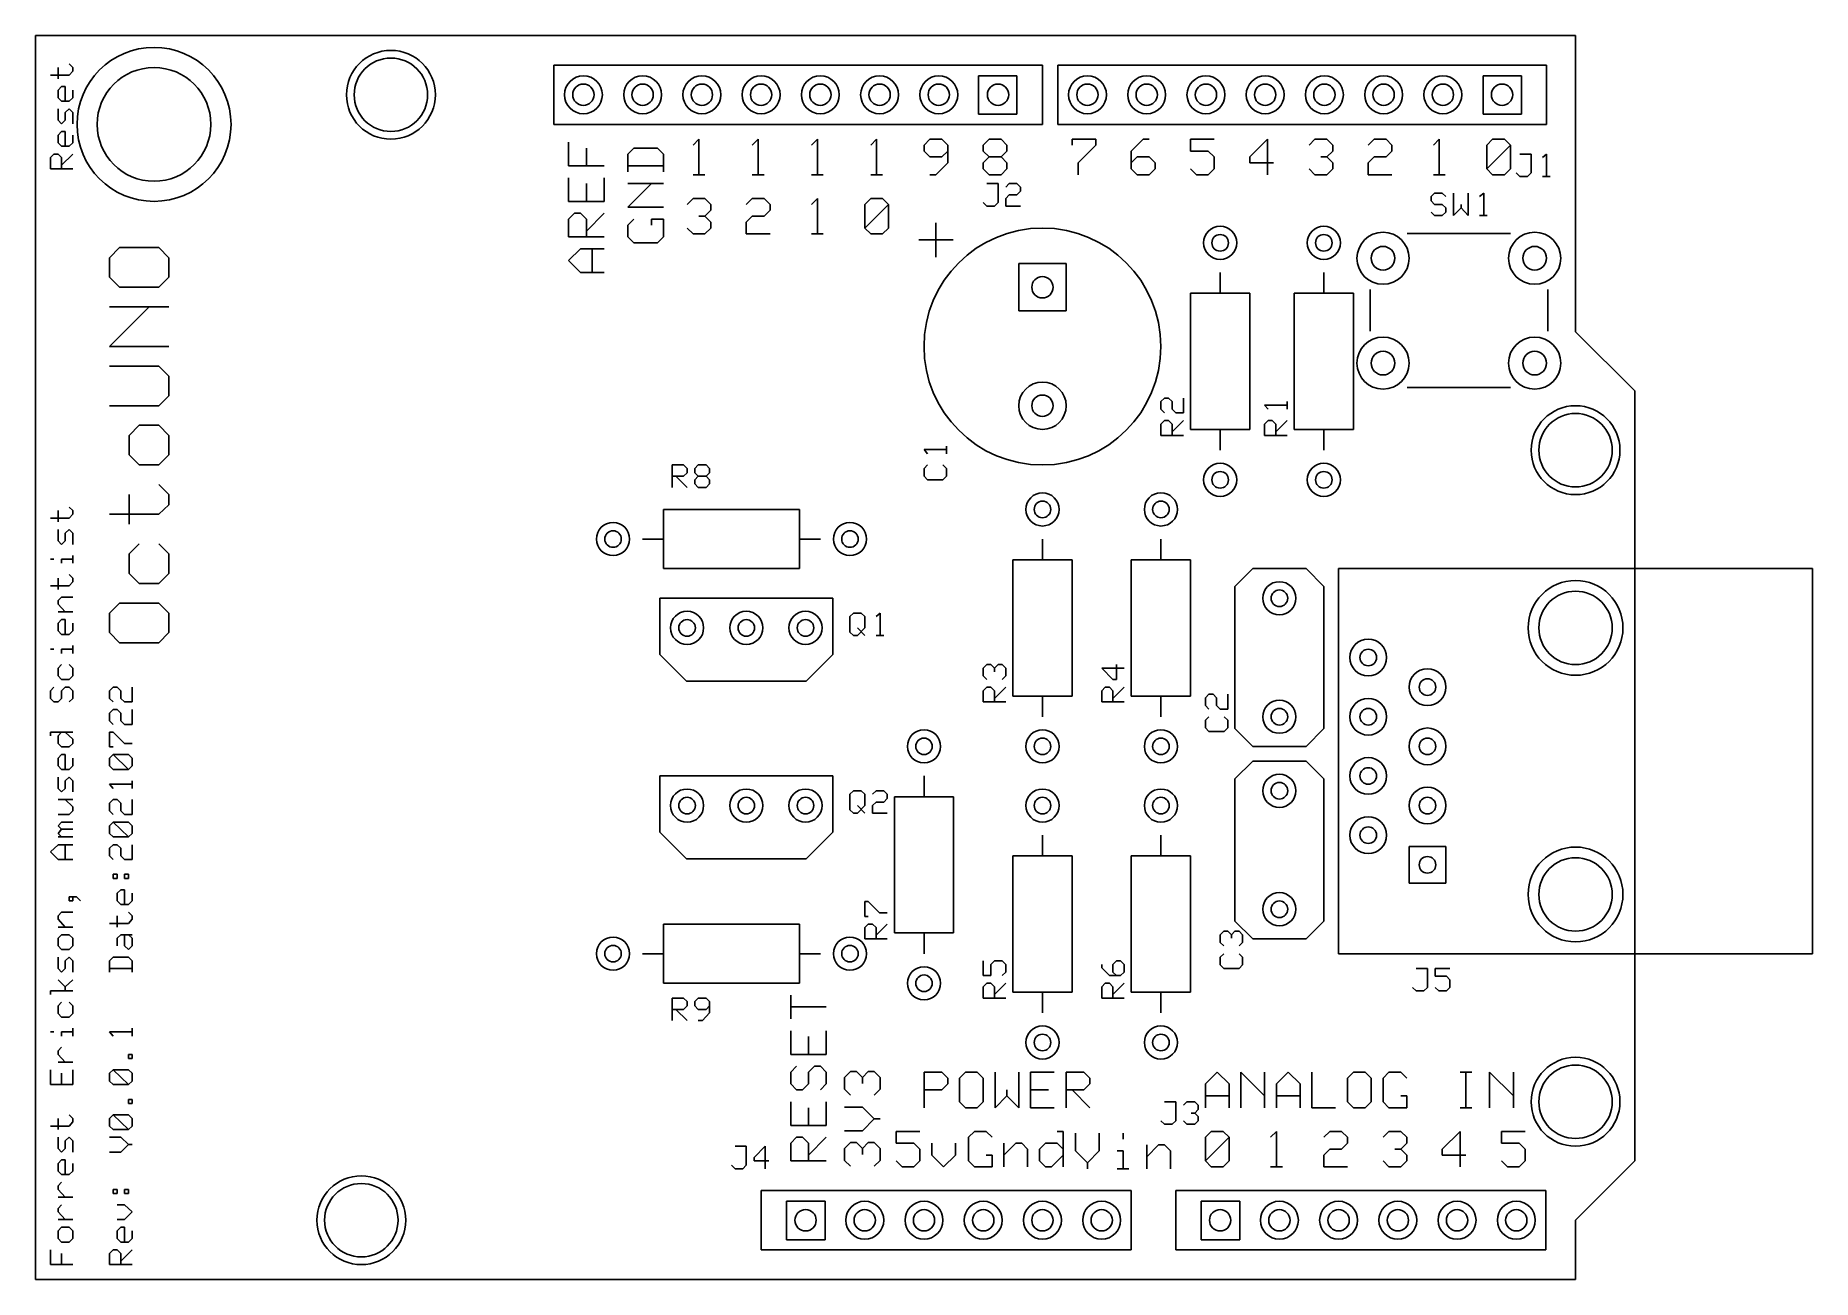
# Model space of a CAD drawing. Extents: x 0 to 3, y 0 to 2.1.
import ezdxf

# ---------------------------------------------------------------- set-up
doc = ezdxf.new("R2010")
doc.units = 0
doc.layers.get('0').update_dxf_attribs({"linetype": 'CONTINUOUS'})

msp = doc.modelspace()

# ---------------------------------------------------------------- linework, layer by layer
at = {"color": 7}
for p, q in [((0, 2.1), (2.6, 2.1)), ((0, 0), (0, 2.1)), ((2.6, 2.1), (2.6, 1.6)), ((0.038, 2.027), (0.038, 2.046)), ((0.063, 2.046), (0.057, 2.052)), ((0.057, 2.033), (0.063, 2.04)), ((0.063, 2.04), (0.063, 2.046)), ((0.875, 1.95), (0.875, 2.05)), ((1.7, 2.05), (0.875, 2.05)), ((1.7, 2.05), (1.7, 1.95)), ((1.726, 1.95), (1.726, 2.05)), ((2.551, 2.05), (1.726, 2.05)), ((2.551, 2.05), (2.551, 1.95)), ((0.025, 2.033), (0.057, 2.033)), ((0.044, 2.014), (0.038, 2.008)), ((0.05, 2.014), (0.044, 2.014)), ((0.05, 1.989), (0.05, 2.014)), ((1.592, 2.032), (1.657, 2.032)), ((1.592, 1.967), (1.592, 2.032)), ((1.657, 2.032), (1.657, 1.967)), ((2.444, 2.032), (2.509, 2.032)), ((2.444, 1.967), (2.444, 2.032)), ((2.509, 2.032), (2.509, 1.967)), ((0.038, 2.008), (0.038, 1.995)), ((0.038, 1.995), (0.044, 1.989)), ((0.044, 1.989), (0.057, 1.989)), ((0.057, 1.989), (0.063, 1.995)), ((0.063, 1.995), (0.063, 2.008)), ((0.038, 1.976), (0.038, 1.957)), ((0.038, 1.957), (0.044, 1.951)), ((0.044, 1.951), (0.05, 1.957)), ((0.05, 1.97), (0.057, 1.976)), ((0.05, 1.957), (0.05, 1.97)), ((0.057, 1.976), (0.063, 1.97)), ((0.063, 1.97), (0.063, 1.951)), ((0.875, 1.95), (1.7, 1.95)), ((1.657, 1.967), (1.592, 1.967)), ((1.726, 1.95), (2.551, 1.95)), ((2.509, 1.967), (2.444, 1.967)), ((0.044, 1.938), (0.038, 1.932)), ((0.038, 1.932), (0.038, 1.919)), ((0.05, 1.938), (0.044, 1.938)), ((0.05, 1.913), (0.05, 1.938)), ((0.063, 1.919), (0.063, 1.932)), ((0.9, 1.92), (0.9, 1.88)), ((1.11, 1.915), (1.12, 1.925)), ((1.12, 1.925), (1.12, 1.865)), ((1.21, 1.915), (1.22, 1.925)), ((1.22, 1.925), (1.22, 1.865)), ((1.31, 1.915), (1.32, 1.925)), ((1.32, 1.925), (1.32, 1.865)), ((1.41, 1.915), (1.42, 1.925)), ((1.42, 1.925), (1.42, 1.865)), ((1.5, 1.915), (1.51, 1.925)), ((1.51, 1.925), (1.53, 1.925)), ((1.53, 1.925), (1.54, 1.915)), ((1.6, 1.915), (1.61, 1.925)), ((1.61, 1.925), (1.63, 1.925)), ((1.63, 1.925), (1.64, 1.915)), ((1.75, 1.915), (1.75, 1.925)), ((1.75, 1.925), (1.79, 1.925)), ((1.79, 1.925), (1.79, 1.915)), ((1.87, 1.925), (1.85, 1.905)), ((1.88, 1.925), (1.87, 1.925)), ((1.99, 1.925), (1.95, 1.925)), ((1.95, 1.925), (1.95, 1.905)), ((2.05, 1.895), (2.08, 1.925)), ((2.08, 1.925), (2.08, 1.865)), ((2.15, 1.915), (2.16, 1.925)), ((2.16, 1.925), (2.18, 1.925)), ((2.18, 1.925), (2.19, 1.915)), ((2.25, 1.915), (2.26, 1.925)), ((2.26, 1.925), (2.28, 1.925)), ((2.28, 1.925), (2.29, 1.915)), ((2.36, 1.915), (2.37, 1.925)), ((2.37, 1.925), (2.37, 1.865)), ((2.45, 1.915), (2.46, 1.925)), ((2.46, 1.925), (2.48, 1.925)), ((2.48, 1.925), (2.49, 1.915)), ((0.025, 1.894), (0.031, 1.9)), ((0.025, 1.875), (0.025, 1.894)), ((0.031, 1.9), (0.038, 1.9)), ((0.038, 1.919), (0.044, 1.913)), ((0.038, 1.9), (0.044, 1.894)), ((0.044, 1.913), (0.057, 1.913)), ((0.044, 1.881), (0.063, 1.9)), ((0.044, 1.894), (0.044, 1.875)), ((0.057, 1.913), (0.063, 1.919)), ((0.93, 1.88), (0.93, 1.91)), ((1, 1.9), (1.01, 1.91)), ((1, 1.87), (1, 1.9)), ((1.01, 1.91), (1.05, 1.91)), ((1.05, 1.91), (1.06, 1.9)), ((1.06, 1.9), (1.06, 1.87)), ((1.5, 1.905), (1.5, 1.915)), ((1.51, 1.895), (1.5, 1.905)), ((1.53, 1.895), (1.51, 1.895)), ((1.54, 1.905), (1.53, 1.895)), ((1.54, 1.915), (1.54, 1.885)), ((1.6, 1.905), (1.6, 1.915)), ((1.61, 1.895), (1.6, 1.905)), ((1.61, 1.895), (1.6, 1.885)), ((1.63, 1.895), (1.61, 1.895)), ((1.64, 1.905), (1.63, 1.895)), ((1.64, 1.885), (1.63, 1.895)), ((1.64, 1.915), (1.64, 1.905)), ((1.79, 1.915), (1.76, 1.885)), ((1.85, 1.905), (1.85, 1.875)), ((1.86, 1.895), (1.85, 1.885)), ((1.88, 1.895), (1.86, 1.895)), ((1.89, 1.885), (1.88, 1.895)), ((1.95, 1.905), (1.98, 1.905)), ((1.98, 1.905), (1.99, 1.895)), ((1.99, 1.895), (1.99, 1.875)), ((2.05, 1.885), (2.05, 1.895)), ((2.18, 1.895), (2.17, 1.895)), ((2.19, 1.905), (2.18, 1.895)), ((2.18, 1.895), (2.19, 1.885)), ((2.19, 1.915), (2.19, 1.905)), ((2.26, 1.895), (2.25, 1.885)), ((2.28, 1.895), (2.26, 1.895)), ((2.29, 1.905), (2.28, 1.895)), ((2.29, 1.915), (2.29, 1.905)), ((2.45, 1.875), (2.45, 1.915)), ((2.45, 1.875), (2.49, 1.915)), ((2.49, 1.915), (2.49, 1.875)), ((2.506, 1.9), (2.525, 1.9)), ((2.525, 1.9), (2.525, 1.868)), ((2.544, 1.894), (2.551, 1.9)), ((2.551, 1.9), (2.551, 1.862)), ((0.063, 1.875), (0.025, 1.875)), ((0.9, 1.88), (0.96, 1.88)), ((0.9, 1.86), (0.9, 1.82)), ((0.96, 1.82), (0.96, 1.86)), ((1, 1.88), (1.06, 1.88)), ((1.11, 1.865), (1.13, 1.865)), ((1.21, 1.865), (1.23, 1.865)), ((1.31, 1.865), (1.33, 1.865)), ((1.41, 1.865), (1.43, 1.865)), ((1.52, 1.865), (1.51, 1.865)), ((1.54, 1.885), (1.52, 1.865)), ((1.6, 1.885), (1.6, 1.875)), ((1.6, 1.875), (1.61, 1.865)), ((1.61, 1.865), (1.63, 1.865)), ((1.63, 1.865), (1.64, 1.875)), ((1.64, 1.875), (1.64, 1.885)), ((1.76, 1.885), (1.76, 1.865)), ((1.85, 1.875), (1.86, 1.865)), ((1.86, 1.865), (1.88, 1.865)), ((1.88, 1.865), (1.89, 1.875)), ((1.89, 1.875), (1.89, 1.885)), ((1.96, 1.865), (1.95, 1.875)), ((1.98, 1.865), (1.96, 1.865)), ((1.99, 1.875), (1.98, 1.865)), ((2.09, 1.885), (2.05, 1.885)), ((2.16, 1.865), (2.15, 1.875)), ((2.18, 1.865), (2.16, 1.865)), ((2.19, 1.875), (2.18, 1.865)), ((2.19, 1.885), (2.19, 1.875)), ((2.25, 1.885), (2.25, 1.865)), ((2.25, 1.865), (2.29, 1.865)), ((2.36, 1.865), (2.38, 1.865)), ((2.46, 1.865), (2.45, 1.875)), ((2.48, 1.865), (2.46, 1.865)), ((2.49, 1.875), (2.48, 1.865)), ((2.506, 1.862), (2.5, 1.868)), ((2.519, 1.862), (2.506, 1.862)), ((2.525, 1.868), (2.519, 1.862)), ((2.544, 1.862), (2.557, 1.862)), ((0.93, 1.82), (0.93, 1.85)), ((1, 1.81), (1.04, 1.85)), ((1, 1.85), (1.06, 1.85)), ((1.606, 1.85), (1.625, 1.85)), ((1.625, 1.85), (1.625, 1.818)), ((1.638, 1.844), (1.644, 1.85)), ((1.644, 1.831), (1.638, 1.825)), ((1.644, 1.85), (1.657, 1.85)), ((1.657, 1.831), (1.644, 1.831)), ((1.657, 1.85), (1.663, 1.844)), ((1.663, 1.837), (1.657, 1.831)), ((1.663, 1.844), (1.663, 1.837)), ((2.362, 1.834), (2.356, 1.828)), ((2.375, 1.834), (2.362, 1.834)), ((2.381, 1.828), (2.375, 1.834)), ((2.394, 1.834), (2.394, 1.796)), ((2.419, 1.796), (2.419, 1.834)), ((2.438, 1.828), (2.445, 1.834)), ((2.445, 1.834), (2.445, 1.796)), ((0.9, 1.82), (0.96, 1.82)), ((0.9, 1.79), (0.91, 1.8)), ((0.91, 1.8), (0.92, 1.8)), ((0.92, 1.8), (0.93, 1.79)), ((0.93, 1.77), (0.96, 1.8)), ((1.06, 1.81), (1, 1.81)), ((1.1, 1.815), (1.11, 1.825)), ((1.11, 1.825), (1.13, 1.825)), ((1.13, 1.825), (1.14, 1.815)), ((1.14, 1.805), (1.13, 1.795)), ((1.14, 1.815), (1.14, 1.805)), ((1.2, 1.815), (1.21, 1.825)), ((1.21, 1.825), (1.23, 1.825)), ((1.23, 1.825), (1.24, 1.815)), ((1.24, 1.805), (1.23, 1.795)), ((1.24, 1.815), (1.24, 1.805)), ((1.31, 1.815), (1.32, 1.825)), ((1.32, 1.825), (1.32, 1.765)), ((1.4, 1.815), (1.41, 1.825)), ((1.4, 1.775), (1.4, 1.815)), ((1.4, 1.775), (1.44, 1.815)), ((1.41, 1.825), (1.43, 1.825)), ((1.43, 1.825), (1.44, 1.815)), ((1.44, 1.815), (1.44, 1.775)), ((1.606, 1.812), (1.6, 1.818)), ((1.619, 1.812), (1.606, 1.812)), ((1.625, 1.818), (1.619, 1.812)), ((1.638, 1.825), (1.638, 1.812)), ((1.638, 1.812), (1.663, 1.812)), ((2.356, 1.828), (2.356, 1.821)), ((2.356, 1.821), (2.362, 1.815)), ((2.362, 1.796), (2.356, 1.802)), ((2.362, 1.815), (2.375, 1.815)), ((2.375, 1.815), (2.381, 1.809)), ((2.381, 1.802), (2.375, 1.796)), ((2.381, 1.809), (2.381, 1.802)), ((2.394, 1.796), (2.407, 1.809)), ((2.407, 1.809), (2.407, 1.815)), ((2.407, 1.809), (2.419, 1.796)), ((0.9, 1.76), (0.9, 1.79)), ((0.93, 1.79), (0.93, 1.76)), ((1.01, 1.79), (1, 1.78)), ((1, 1.78), (1, 1.76)), ((1.06, 1.79), (1.04, 1.79)), ((1.04, 1.79), (1.04, 1.78)), ((1.06, 1.76), (1.06, 1.79)), ((1.11, 1.765), (1.1, 1.775)), ((1.13, 1.795), (1.12, 1.795)), ((1.13, 1.795), (1.14, 1.785)), ((1.14, 1.775), (1.13, 1.765)), ((1.14, 1.785), (1.14, 1.775)), ((1.21, 1.795), (1.2, 1.785)), ((1.2, 1.785), (1.2, 1.765)), ((1.23, 1.795), (1.21, 1.795)), ((1.41, 1.765), (1.4, 1.775)), ((1.44, 1.775), (1.43, 1.765)), ((1.52, 1.784), (1.52, 1.726)), ((2.375, 1.796), (2.362, 1.796)), ((2.438, 1.796), (2.451, 1.796)), ((0.142, 1.742), (0.125, 1.725)), ((0.208, 1.742), (0.142, 1.742)), ((0.225, 1.725), (0.208, 1.742)), ((0.96, 1.76), (0.9, 1.76)), ((0.9, 1.72), (0.92, 1.74)), ((0.92, 1.74), (0.96, 1.74)), ((0.94, 1.7), (0.94, 1.74)), ((1, 1.76), (1.01, 1.75)), ((1.01, 1.75), (1.05, 1.75)), ((1.05, 1.75), (1.06, 1.76)), ((1.13, 1.765), (1.11, 1.765)), ((1.2, 1.765), (1.24, 1.765)), ((1.31, 1.765), (1.33, 1.765)), ((1.43, 1.765), (1.41, 1.765)), ((1.491, 1.755), (1.549, 1.755)), ((2.49, 1.766), (2.316, 1.766)), ((0.125, 1.725), (0.125, 1.692)), ((0.225, 1.692), (0.225, 1.725)), ((0.92, 1.7), (0.9, 1.72)), ((1.66, 1.715), (1.74, 1.715)), ((1.66, 1.635), (1.66, 1.715)), ((1.74, 1.715), (1.74, 1.635)), ((0.125, 1.692), (0.142, 1.675)), ((0.208, 1.675), (0.225, 1.692)), ((0.96, 1.7), (0.92, 1.7)), ((2, 1.665), (2, 1.7)), ((2.175, 1.665), (2.175, 1.7)), ((0.142, 1.675), (0.208, 1.675)), ((1.95, 1.665), (1.95, 1.435)), ((1.95, 1.665), (2.05, 1.665)), ((2.05, 1.435), (2.05, 1.665)), ((2.125, 1.665), (2.125, 1.435)), ((2.125, 1.665), (2.225, 1.665)), ((2.225, 1.435), (2.225, 1.665)), ((2.253, 1.601), (2.253, 1.671)), ((2.553, 1.601), (2.553, 1.671)), ((0.125, 1.575), (0.192, 1.642)), ((0.125, 1.642), (0.225, 1.642)), ((1.74, 1.635), (1.66, 1.635)), ((2.6, 1.6), (2.7, 1.5)), ((0.225, 1.575), (0.125, 1.575)), ((0.208, 1.542), (0.125, 1.542)), ((0.225, 1.525), (0.208, 1.542)), ((0.225, 1.492), (0.225, 1.525)), ((2.49, 1.506), (2.316, 1.506)), ((2.7, 1.5), (2.7, 0.2)), ((0.125, 1.475), (0.208, 1.475)), ((0.208, 1.475), (0.225, 1.492)), ((1.9, 1.482), (1.906, 1.488)), ((1.9, 1.469), (1.9, 1.482)), ((1.906, 1.488), (1.913, 1.488)), ((1.913, 1.488), (1.919, 1.482)), ((1.919, 1.482), (1.919, 1.469)), ((1.938, 1.463), (1.938, 1.488)), ((2.081, 1.469), (2.075, 1.476)), ((2.075, 1.476), (2.113, 1.476)), ((2.113, 1.469), (2.113, 1.482)), ((0.175, 1.442), (0.158, 1.425)), ((0.208, 1.442), (0.175, 1.442)), ((0.225, 1.425), (0.208, 1.442)), ((1.906, 1.463), (1.9, 1.469)), ((1.9, 1.444), (1.906, 1.45)), ((1.9, 1.425), (1.9, 1.444)), ((1.906, 1.45), (1.913, 1.45)), ((1.913, 1.45), (1.919, 1.444)), ((1.919, 1.469), (1.925, 1.463)), ((1.919, 1.431), (1.938, 1.45)), ((1.919, 1.444), (1.919, 1.425)), ((1.925, 1.463), (1.938, 1.463)), ((2.075, 1.444), (2.081, 1.45)), ((2.075, 1.425), (2.075, 1.444)), ((2.081, 1.45), (2.088, 1.45)), ((2.088, 1.45), (2.094, 1.444)), ((2.094, 1.431), (2.113, 1.45)), ((2.094, 1.444), (2.094, 1.425)), ((0.158, 1.425), (0.158, 1.392)), ((0.225, 1.392), (0.225, 1.425)), ((1.938, 1.425), (1.9, 1.425)), ((2.05, 1.435), (1.95, 1.435)), ((2, 1.435), (2, 1.4)), ((2.113, 1.425), (2.075, 1.425)), ((2.225, 1.435), (2.125, 1.435)), ((2.175, 1.435), (2.175, 1.4)), ((0.158, 1.392), (0.175, 1.375)), ((0.208, 1.375), (0.225, 1.392)), ((1.506, 1.394), (1.5, 1.401)), ((1.5, 1.401), (1.538, 1.401)), ((1.538, 1.394), (1.538, 1.407)), ((0.175, 1.375), (0.208, 1.375)), ((1.075, 1.337), (1.075, 1.375)), ((1.075, 1.375), (1.094, 1.375)), ((1.094, 1.356), (1.075, 1.356)), ((1.081, 1.356), (1.1, 1.337)), ((1.094, 1.375), (1.1, 1.369)), ((1.1, 1.362), (1.094, 1.356)), ((1.1, 1.369), (1.1, 1.362)), ((1.113, 1.369), (1.119, 1.375)), ((1.113, 1.362), (1.113, 1.369)), ((1.119, 1.356), (1.113, 1.362)), ((1.119, 1.356), (1.113, 1.35)), ((1.113, 1.35), (1.113, 1.343)), ((1.119, 1.375), (1.132, 1.375)), ((1.132, 1.356), (1.119, 1.356)), ((1.132, 1.375), (1.138, 1.369)), ((1.138, 1.362), (1.132, 1.356)), ((1.138, 1.35), (1.132, 1.356)), ((1.138, 1.369), (1.138, 1.362)), ((1.138, 1.343), (1.138, 1.35)), ((1.506, 1.375), (1.5, 1.369)), ((1.5, 1.369), (1.5, 1.356)), ((1.5, 1.356), (1.506, 1.35)), ((1.506, 1.35), (1.532, 1.35)), ((1.538, 1.369), (1.532, 1.375)), ((1.532, 1.35), (1.538, 1.356)), ((1.538, 1.356), (1.538, 1.369)), ((0.158, 1.275), (0.158, 1.325)), ((0.225, 1.325), (0.208, 1.342)), ((0.225, 1.308), (0.225, 1.325)), ((1.113, 1.343), (1.119, 1.337)), ((1.119, 1.337), (1.132, 1.337)), ((1.132, 1.337), (1.138, 1.343)), ((0.038, 1.279), (0.038, 1.298)), ((0.063, 1.298), (0.057, 1.304)), ((0.057, 1.285), (0.063, 1.292)), ((0.063, 1.292), (0.063, 1.298)), ((0.125, 1.292), (0.208, 1.292)), ((0.208, 1.292), (0.225, 1.308)), ((1.06, 1.2), (1.06, 1.3)), ((1.29, 1.3), (1.06, 1.3)), ((1.29, 1.3), (1.29, 1.2)), ((0.025, 1.285), (0.057, 1.285)), ((0.038, 1.266), (0.038, 1.247)), ((0.05, 1.26), (0.057, 1.266)), ((0.05, 1.247), (0.05, 1.26)), ((0.057, 1.266), (0.063, 1.26)), ((0.063, 1.26), (0.063, 1.241)), ((0.038, 1.247), (0.044, 1.241)), ((0.044, 1.241), (0.05, 1.247)), ((0.175, 1.242), (0.158, 1.225)), ((0.225, 1.225), (0.208, 1.242)), ((1.06, 1.25), (1.025, 1.25)), ((1.29, 1.25), (1.325, 1.25)), ((1.7, 1.215), (1.7, 1.25)), ((1.9, 1.215), (1.9, 1.25)), ((0.025, 1.216), (0.031, 1.216)), ((0.044, 1.209), (0.044, 1.216)), ((0.044, 1.216), (0.063, 1.216)), ((0.063, 1.209), (0.063, 1.222)), ((0.158, 1.225), (0.158, 1.192)), ((0.225, 1.192), (0.225, 1.225)), ((1.06, 1.2), (1.29, 1.2)), ((1.65, 1.215), (1.65, 0.985)), ((1.65, 1.215), (1.75, 1.215)), ((1.75, 0.985), (1.75, 1.215)), ((1.85, 1.215), (1.85, 0.985)), ((1.85, 1.215), (1.95, 1.215)), ((1.95, 0.985), (1.95, 1.215)), ((2.025, 1.17), (2.055, 1.2)), ((2.055, 1.2), (2.145, 1.2)), ((2.145, 1.2), (2.175, 1.17)), ((2.2, 0.55), (2.2, 1.2)), ((3, 1.2), (2.2, 1.2)), ((3, 1.2), (3, 0.55)), ((0.025, 1.171), (0.057, 1.171)), ((0.038, 1.165), (0.038, 1.184)), ((0.063, 1.184), (0.057, 1.19)), ((0.057, 1.171), (0.063, 1.178)), ((0.063, 1.178), (0.063, 1.184)), ((0.158, 1.192), (0.175, 1.175)), ((0.175, 1.175), (0.208, 1.175)), ((0.208, 1.175), (0.225, 1.192)), ((2.025, 0.93), (2.025, 1.17)), ((2.175, 1.17), (2.175, 0.93)), ((0.038, 1.146), (0.044, 1.152)), ((0.038, 1.14), (0.038, 1.146)), ((0.05, 1.127), (0.038, 1.14)), ((0.044, 1.152), (0.063, 1.152)), ((0.142, 1.142), (0.125, 1.125)), ((0.208, 1.142), (0.142, 1.142)), ((0.225, 1.125), (0.208, 1.142)), ((1.054, 1.15), (1.054, 1.055)), ((1.346, 1.15), (1.054, 1.15)), ((1.346, 1.055), (1.346, 1.15)), ((0.038, 1.127), (0.063, 1.127)), ((0.044, 1.114), (0.038, 1.108)), ((0.05, 1.114), (0.044, 1.114)), ((0.05, 1.089), (0.05, 1.114)), ((0.125, 1.125), (0.125, 1.092)), ((0.225, 1.092), (0.225, 1.125)), ((1.381, 1.125), (1.375, 1.119)), ((1.375, 1.119), (1.375, 1.093)), ((1.394, 1.125), (1.381, 1.125)), ((1.4, 1.119), (1.394, 1.125)), ((1.4, 1.1), (1.4, 1.119)), ((1.419, 1.119), (1.426, 1.125)), ((1.426, 1.125), (1.426, 1.087)), ((0.038, 1.108), (0.038, 1.095)), ((0.038, 1.095), (0.044, 1.089)), ((0.044, 1.089), (0.057, 1.089)), ((0.057, 1.089), (0.063, 1.095)), ((0.063, 1.095), (0.063, 1.108)), ((0.125, 1.092), (0.142, 1.075)), ((0.208, 1.075), (0.225, 1.092)), ((1.375, 1.093), (1.381, 1.087)), ((1.381, 1.087), (1.388, 1.087)), ((1.388, 1.087), (1.4, 1.1)), ((1.388, 1.1), (1.4, 1.087)), ((1.419, 1.087), (1.432, 1.087)), ((0.025, 1.064), (0.031, 1.064)), ((0.044, 1.057), (0.044, 1.064)), ((0.044, 1.064), (0.063, 1.064)), ((0.063, 1.057), (0.063, 1.07)), ((0.142, 1.075), (0.208, 1.075)), ((1.054, 1.055), (1.099, 1.01)), ((1.301, 1.01), (1.346, 1.055)), ((0.044, 1.038), (0.038, 1.032)), ((0.038, 1.032), (0.038, 1.019)), ((0.063, 1.032), (0.057, 1.038)), ((0.063, 1.019), (0.063, 1.032)), ((1.6, 1.032), (1.606, 1.038)), ((1.6, 1.019), (1.6, 1.032)), ((1.606, 1.038), (1.613, 1.038)), ((1.613, 1.038), (1.619, 1.032)), ((1.619, 1.032), (1.625, 1.038)), ((1.619, 1.032), (1.619, 1.026)), ((1.625, 1.038), (1.632, 1.038)), ((1.632, 1.038), (1.638, 1.032)), ((1.638, 1.032), (1.638, 1.019)), ((1.819, 1.013), (1.8, 1.032)), ((1.8, 1.032), (1.838, 1.032)), ((1.825, 1.038), (1.825, 1.013)), ((0.031, 1), (0.025, 0.994)), ((0.025, 0.994), (0.025, 0.981)), ((0.038, 1.019), (0.044, 1.013)), ((0.044, 1.013), (0.057, 1.013)), ((0.044, 0.994), (0.05, 1)), ((0.044, 0.981), (0.044, 0.994)), ((0.05, 1), (0.057, 1)), ((0.057, 1.013), (0.063, 1.019)), ((0.057, 1), (0.063, 0.994)), ((0.063, 0.994), (0.063, 0.981)), ((0.125, 0.994), (0.131, 1)), ((0.125, 0.981), (0.125, 0.994)), ((0.131, 1), (0.138, 1)), ((0.138, 1), (0.144, 0.994)), ((0.144, 0.994), (0.144, 0.981)), ((0.163, 0.975), (0.163, 1)), ((1.099, 1.01), (1.301, 1.01)), ((1.606, 1.013), (1.6, 1.019)), ((1.6, 0.994), (1.606, 1)), ((1.6, 0.975), (1.6, 0.994)), ((1.606, 1), (1.613, 1)), ((1.613, 1), (1.619, 0.994)), ((1.619, 0.981), (1.638, 1)), ((1.619, 0.994), (1.619, 0.975)), ((1.638, 1.019), (1.632, 1.013)), ((1.8, 0.994), (1.806, 1)), ((1.8, 0.975), (1.8, 0.994)), ((1.806, 1), (1.813, 1)), ((1.813, 1), (1.819, 0.994)), ((1.825, 1.013), (1.819, 1.013)), ((1.819, 0.981), (1.838, 1)), ((1.819, 0.994), (1.819, 0.975)), ((0.025, 0.981), (0.031, 0.975)), ((0.031, 0.975), (0.038, 0.975)), ((0.038, 0.975), (0.044, 0.981)), ((0.063, 0.981), (0.057, 0.975)), ((0.131, 0.975), (0.125, 0.981)), ((0.125, 0.956), (0.131, 0.962)), ((0.131, 0.962), (0.138, 0.962)), ((0.138, 0.962), (0.144, 0.956)), ((0.144, 0.981), (0.15, 0.975)), ((0.15, 0.975), (0.163, 0.975)), ((0.163, 0.937), (0.163, 0.962)), ((1.638, 0.975), (1.6, 0.975)), ((1.75, 0.985), (1.65, 0.985)), ((1.7, 0.985), (1.7, 0.95)), ((1.838, 0.975), (1.8, 0.975)), ((1.95, 0.985), (1.85, 0.985)), ((1.9, 0.985), (1.9, 0.95)), ((1.975, 0.982), (1.981, 0.988)), ((1.975, 0.969), (1.975, 0.982)), ((1.981, 0.963), (1.975, 0.969)), ((1.981, 0.988), (1.988, 0.988)), ((1.988, 0.988), (1.994, 0.982)), ((1.994, 0.982), (1.994, 0.969)), ((1.994, 0.969), (2, 0.963)), ((2, 0.963), (2.013, 0.963)), ((2.013, 0.963), (2.013, 0.988)), ((0.125, 0.943), (0.125, 0.956)), ((0.131, 0.937), (0.125, 0.943)), ((0.144, 0.956), (0.144, 0.943)), ((0.144, 0.943), (0.15, 0.937)), ((0.15, 0.937), (0.163, 0.937)), ((1.981, 0.95), (1.975, 0.944)), ((1.975, 0.944), (1.975, 0.931)), ((1.975, 0.931), (1.981, 0.925)), ((2.013, 0.944), (2.007, 0.95)), ((2.007, 0.925), (2.013, 0.931)), ((2.013, 0.931), (2.013, 0.944)), ((2.055, 0.9), (2.025, 0.93)), ((2.175, 0.93), (2.145, 0.9)), ((0.025, 0.918), (0.025, 0.924)), ((0.025, 0.924), (0.063, 0.924)), ((0.044, 0.924), (0.038, 0.918)), ((0.038, 0.918), (0.038, 0.905)), ((0.038, 0.905), (0.044, 0.899)), ((0.063, 0.912), (0.05, 0.924)), ((0.057, 0.899), (0.063, 0.905)), ((0.063, 0.905), (0.063, 0.912)), ((0.125, 0.899), (0.125, 0.924)), ((0.125, 0.924), (0.131, 0.924)), ((0.131, 0.924), (0.15, 0.905)), ((0.15, 0.905), (0.163, 0.905)), ((1.981, 0.925), (2.007, 0.925)), ((2.145, 0.9), (2.055, 0.9)), ((0.044, 0.886), (0.038, 0.88)), ((0.038, 0.88), (0.038, 0.867)), ((0.044, 0.899), (0.057, 0.899)), ((0.05, 0.886), (0.044, 0.886)), ((0.05, 0.861), (0.05, 0.886)), ((0.063, 0.867), (0.063, 0.88)), ((0.131, 0.899), (0.125, 0.899)), ((0.125, 0.88), (0.131, 0.886)), ((0.125, 0.867), (0.125, 0.88)), ((0.131, 0.886), (0.157, 0.886)), ((0.157, 0.861), (0.131, 0.886)), ((0.157, 0.886), (0.163, 0.88)), ((0.163, 0.88), (0.163, 0.867)), ((2.025, 0.845), (2.055, 0.875)), ((2.055, 0.875), (2.145, 0.875)), ((2.145, 0.875), (2.175, 0.845)), ((0.038, 0.867), (0.044, 0.861)), ((0.038, 0.848), (0.038, 0.829)), ((0.044, 0.861), (0.057, 0.861)), ((0.05, 0.842), (0.057, 0.848)), ((0.05, 0.829), (0.05, 0.842)), ((0.057, 0.861), (0.063, 0.867)), ((0.057, 0.848), (0.063, 0.842)), ((0.063, 0.842), (0.063, 0.823)), ((0.131, 0.861), (0.125, 0.867)), ((0.157, 0.861), (0.131, 0.861)), ((0.163, 0.867), (0.157, 0.861)), ((0.163, 0.829), (0.163, 0.842)), ((1.054, 0.85), (1.054, 0.755)), ((1.346, 0.85), (1.054, 0.85)), ((1.346, 0.755), (1.346, 0.85)), ((1.5, 0.815), (1.5, 0.85)), ((2.025, 0.605), (2.025, 0.845)), ((2.175, 0.845), (2.175, 0.605)), ((0.038, 0.829), (0.044, 0.823)), ((0.038, 0.81), (0.063, 0.81)), ((0.044, 0.823), (0.05, 0.829)), ((0.063, 0.798), (0.05, 0.81)), ((0.131, 0.829), (0.125, 0.836)), ((0.125, 0.836), (0.163, 0.836)), ((0.125, 0.804), (0.131, 0.81)), ((0.131, 0.81), (0.138, 0.81)), ((0.138, 0.81), (0.144, 0.804)), ((0.163, 0.785), (0.163, 0.81)), ((1.381, 0.825), (1.375, 0.819)), ((1.375, 0.819), (1.375, 0.793)), ((1.394, 0.825), (1.381, 0.825)), ((1.4, 0.819), (1.394, 0.825)), ((1.4, 0.8), (1.4, 0.819)), ((1.413, 0.819), (1.419, 0.825)), ((1.419, 0.825), (1.432, 0.825)), ((1.432, 0.825), (1.438, 0.819)), ((1.438, 0.812), (1.432, 0.806)), ((1.438, 0.819), (1.438, 0.812)), ((1.45, 0.815), (1.45, 0.585)), ((1.45, 0.815), (1.55, 0.815)), ((1.55, 0.585), (1.55, 0.815)), ((0.038, 0.785), (0.057, 0.785)), ((0.057, 0.785), (0.063, 0.791)), ((0.063, 0.791), (0.063, 0.798)), ((0.125, 0.791), (0.125, 0.804)), ((0.131, 0.785), (0.125, 0.791)), ((0.144, 0.804), (0.144, 0.791)), ((0.144, 0.791), (0.15, 0.785)), ((0.15, 0.785), (0.163, 0.785)), ((1.375, 0.793), (1.381, 0.787)), ((1.381, 0.787), (1.388, 0.787)), ((1.388, 0.787), (1.4, 0.8)), ((1.388, 0.8), (1.4, 0.787)), ((1.419, 0.806), (1.413, 0.8)), ((1.413, 0.8), (1.413, 0.787)), ((1.413, 0.787), (1.438, 0.787)), ((1.432, 0.806), (1.419, 0.806)), ((0.038, 0.766), (0.044, 0.772)), ((0.044, 0.76), (0.038, 0.766)), ((0.038, 0.753), (0.044, 0.76)), ((0.044, 0.747), (0.038, 0.753)), ((0.044, 0.772), (0.063, 0.772)), ((0.044, 0.76), (0.063, 0.76)), ((0.125, 0.766), (0.131, 0.772)), ((0.125, 0.753), (0.125, 0.766)), ((0.131, 0.747), (0.125, 0.753)), ((0.131, 0.772), (0.157, 0.772)), ((0.157, 0.747), (0.131, 0.772)), ((0.157, 0.772), (0.163, 0.766)), ((0.163, 0.753), (0.157, 0.747)), ((0.163, 0.766), (0.163, 0.753)), ((1.054, 0.755), (1.099, 0.71)), ((1.301, 0.71), (1.346, 0.755)), ((1.7, 0.715), (1.7, 0.75)), ((1.9, 0.715), (1.9, 0.75)), ((0.025, 0.722), (0.038, 0.734)), ((0.038, 0.709), (0.025, 0.722)), ((0.038, 0.747), (0.063, 0.747)), ((0.038, 0.734), (0.063, 0.734)), ((0.05, 0.709), (0.05, 0.734)), ((0.125, 0.728), (0.131, 0.734)), ((0.125, 0.715), (0.125, 0.728)), ((0.157, 0.747), (0.131, 0.747)), ((0.131, 0.734), (0.138, 0.734)), ((0.138, 0.734), (0.144, 0.728)), ((0.144, 0.728), (0.144, 0.715)), ((0.163, 0.709), (0.163, 0.734)), ((2.319, 0.731), (2.381, 0.731)), ((2.319, 0.669), (2.319, 0.731)), ((2.381, 0.731), (2.381, 0.669)), ((0.063, 0.709), (0.038, 0.709)), ((0.131, 0.709), (0.125, 0.715)), ((0.144, 0.715), (0.15, 0.709)), ((0.15, 0.709), (0.163, 0.709)), ((1.099, 0.71), (1.301, 0.71)), ((1.65, 0.715), (1.65, 0.485)), ((1.65, 0.715), (1.75, 0.715)), ((1.75, 0.485), (1.75, 0.715)), ((1.85, 0.715), (1.85, 0.485)), ((1.85, 0.715), (1.95, 0.715)), ((1.95, 0.485), (1.95, 0.715)), ((0.131, 0.677), (0.131, 0.684)), ((0.131, 0.684), (0.138, 0.684)), ((0.138, 0.677), (0.131, 0.677)), ((0.138, 0.684), (0.138, 0.677)), ((0.15, 0.677), (0.15, 0.684)), ((0.15, 0.684), (0.157, 0.684)), ((0.157, 0.677), (0.15, 0.677)), ((0.157, 0.684), (0.157, 0.677)), ((2.381, 0.669), (2.319, 0.669)), ((0.057, 0.639), (0.057, 0.646)), ((0.057, 0.646), (0.069, 0.646)), ((0.063, 0.639), (0.057, 0.639)), ((0.063, 0.646), (0.063, 0.639)), ((0.069, 0.646), (0.076, 0.639)), ((0.144, 0.658), (0.138, 0.652)), ((0.138, 0.652), (0.138, 0.639)), ((0.138, 0.639), (0.144, 0.633)), ((0.15, 0.658), (0.144, 0.658)), ((0.144, 0.633), (0.157, 0.633)), ((0.15, 0.633), (0.15, 0.658)), ((0.157, 0.633), (0.163, 0.639)), ((0.163, 0.639), (0.163, 0.652)), ((1.4, 0.613), (1.4, 0.638)), ((1.4, 0.638), (1.406, 0.638)), ((1.406, 0.638), (1.425, 0.619)), ((0.038, 0.614), (0.044, 0.62)), ((0.038, 0.608), (0.038, 0.614)), ((0.05, 0.595), (0.038, 0.608)), ((0.044, 0.62), (0.063, 0.62)), ((0.125, 0.601), (0.157, 0.601)), ((0.138, 0.595), (0.138, 0.614)), ((0.163, 0.614), (0.157, 0.62)), ((0.157, 0.601), (0.163, 0.608)), ((0.163, 0.608), (0.163, 0.614)), ((1.06, 0.5), (1.06, 0.6)), ((1.29, 0.6), (1.06, 0.6)), ((1.29, 0.6), (1.29, 0.5)), ((1.406, 0.613), (1.4, 0.613)), ((1.4, 0.594), (1.406, 0.6)), ((1.406, 0.6), (1.413, 0.6)), ((1.413, 0.6), (1.419, 0.594)), ((1.419, 0.581), (1.438, 0.6)), ((1.425, 0.619), (1.438, 0.619)), ((2.055, 0.575), (2.025, 0.605)), ((2.175, 0.605), (2.145, 0.575)), ((0.038, 0.595), (0.063, 0.595)), ((0.044, 0.582), (0.038, 0.576)), ((0.038, 0.576), (0.038, 0.563)), ((0.057, 0.582), (0.044, 0.582)), ((0.063, 0.576), (0.057, 0.582)), ((0.063, 0.563), (0.063, 0.576)), ((0.138, 0.576), (0.144, 0.582)), ((0.138, 0.563), (0.138, 0.576)), ((0.144, 0.582), (0.163, 0.582)), ((0.15, 0.582), (0.15, 0.563)), ((0.163, 0.576), (0.157, 0.582)), ((0.163, 0.563), (0.163, 0.576)), ((1.4, 0.575), (1.4, 0.594)), ((1.438, 0.575), (1.4, 0.575)), ((1.419, 0.594), (1.419, 0.575)), ((1.55, 0.585), (1.45, 0.585)), ((1.5, 0.585), (1.5, 0.55)), ((2, 0.582), (2.006, 0.588)), ((2, 0.569), (2, 0.582)), ((2.006, 0.588), (2.013, 0.588)), ((2.013, 0.588), (2.019, 0.582)), ((2.019, 0.582), (2.025, 0.588)), ((2.019, 0.582), (2.019, 0.576)), ((2.025, 0.588), (2.032, 0.588)), ((2.032, 0.588), (2.038, 0.582)), ((2.038, 0.582), (2.038, 0.569)), ((2.145, 0.575), (2.055, 0.575)), ((0.038, 0.563), (0.044, 0.557)), ((0.038, 0.544), (0.038, 0.525)), ((0.044, 0.557), (0.057, 0.557)), ((0.05, 0.538), (0.057, 0.544)), ((0.057, 0.557), (0.063, 0.563)), ((0.057, 0.544), (0.063, 0.538)), ((0.125, 0.538), (0.131, 0.544)), ((0.131, 0.544), (0.157, 0.544)), ((0.15, 0.563), (0.157, 0.557)), ((0.157, 0.557), (0.163, 0.563)), ((0.157, 0.544), (0.163, 0.538)), ((1.06, 0.55), (1.025, 0.55)), ((1.29, 0.55), (1.325, 0.55)), ((2.006, 0.563), (2, 0.569)), ((2.006, 0.55), (2, 0.544)), ((2, 0.544), (2, 0.531)), ((2.038, 0.569), (2.032, 0.563)), ((2.038, 0.544), (2.032, 0.55)), ((2.038, 0.531), (2.038, 0.544)), ((2.2, 0.55), (3, 0.55)), ((0.038, 0.525), (0.044, 0.519)), ((0.044, 0.519), (0.05, 0.525)), ((0.05, 0.525), (0.05, 0.538)), ((0.063, 0.538), (0.063, 0.519)), ((0.125, 0.519), (0.125, 0.538)), ((0.125, 0.525), (0.163, 0.525)), ((0.163, 0.538), (0.163, 0.519)), ((1.6, 0.538), (1.6, 0.513)), ((1.6, 0.513), (1.613, 0.513)), ((1.613, 0.532), (1.619, 0.538)), ((1.613, 0.513), (1.613, 0.532)), ((1.619, 0.538), (1.632, 0.538)), ((1.632, 0.538), (1.638, 0.532)), ((1.638, 0.519), (1.632, 0.513)), ((1.638, 0.532), (1.638, 0.519)), ((1.8, 0.532), (1.8, 0.526)), ((1.8, 0.526), (1.813, 0.513)), ((1.813, 0.513), (1.832, 0.513)), ((1.825, 0.538), (1.819, 0.532)), ((1.819, 0.532), (1.819, 0.519)), ((1.819, 0.519), (1.825, 0.513)), ((1.832, 0.538), (1.825, 0.538)), ((1.838, 0.532), (1.832, 0.538)), ((1.832, 0.513), (1.838, 0.519)), ((1.838, 0.519), (1.838, 0.532)), ((2, 0.531), (2.006, 0.525)), ((2.006, 0.525), (2.032, 0.525)), ((2.032, 0.525), (2.038, 0.531)), ((2.331, 0.525), (2.35, 0.525)), ((2.35, 0.525), (2.35, 0.493)), ((2.388, 0.525), (2.363, 0.525)), ((2.363, 0.525), (2.363, 0.512)), ((2.363, 0.512), (2.382, 0.512)), ((2.382, 0.512), (2.388, 0.506)), ((0.025, 0.481), (0.025, 0.487)), ((0.025, 0.487), (0.063, 0.487)), ((0.038, 0.506), (0.05, 0.494)), ((0.05, 0.494), (0.063, 0.506)), ((0.05, 0.487), (0.05, 0.494)), ((1.06, 0.5), (1.29, 0.5)), ((1.275, 0.44), (1.275, 0.48)), ((1.6, 0.494), (1.606, 0.5)), ((1.6, 0.475), (1.6, 0.494)), ((1.606, 0.5), (1.613, 0.5)), ((1.613, 0.5), (1.619, 0.494)), ((1.619, 0.481), (1.638, 0.5)), ((1.619, 0.494), (1.619, 0.475)), ((1.75, 0.485), (1.65, 0.485)), ((1.7, 0.485), (1.7, 0.45)), ((1.8, 0.494), (1.806, 0.5)), ((1.8, 0.475), (1.8, 0.494)), ((1.806, 0.5), (1.813, 0.5)), ((1.813, 0.5), (1.819, 0.494)), ((1.819, 0.481), (1.838, 0.5)), ((1.819, 0.494), (1.819, 0.475)), ((1.95, 0.485), (1.85, 0.485)), ((1.9, 0.485), (1.9, 0.45)), ((2.331, 0.487), (2.325, 0.493)), ((2.344, 0.487), (2.331, 0.487)), ((2.35, 0.493), (2.344, 0.487)), ((2.369, 0.487), (2.363, 0.493)), ((2.382, 0.487), (2.369, 0.487)), ((2.388, 0.493), (2.382, 0.487)), ((2.388, 0.506), (2.388, 0.493)), ((0.044, 0.468), (0.038, 0.462)), ((0.038, 0.462), (0.038, 0.449)), ((0.063, 0.462), (0.057, 0.468)), ((0.063, 0.449), (0.063, 0.462)), ((1.075, 0.437), (1.075, 0.475)), ((1.075, 0.475), (1.094, 0.475)), ((1.094, 0.456), (1.075, 0.456)), ((1.081, 0.456), (1.1, 0.437)), ((1.094, 0.475), (1.1, 0.469)), ((1.1, 0.462), (1.094, 0.456)), ((1.1, 0.469), (1.1, 0.462)), ((1.113, 0.469), (1.119, 0.475)), ((1.113, 0.462), (1.113, 0.469)), ((1.119, 0.456), (1.113, 0.462)), ((1.119, 0.475), (1.132, 0.475)), ((1.132, 0.456), (1.119, 0.456)), ((1.138, 0.45), (1.126, 0.437)), ((1.132, 0.475), (1.138, 0.469)), ((1.138, 0.462), (1.132, 0.456)), ((1.138, 0.469), (1.138, 0.45)), ((1.275, 0.46), (1.335, 0.46)), ((1.638, 0.475), (1.6, 0.475)), ((1.838, 0.475), (1.8, 0.475)), ((0.038, 0.449), (0.044, 0.443)), ((0.044, 0.443), (0.057, 0.443)), ((0.057, 0.443), (0.063, 0.449)), ((0.063, 0.411), (0.063, 0.424)), ((0.163, 0.411), (0.163, 0.424)), ((1.126, 0.437), (1.119, 0.437)), ((1.275, 0.42), (1.275, 0.38)), ((1.335, 0.38), (1.335, 0.42)), ((0.025, 0.418), (0.031, 0.418)), ((0.038, 0.386), (0.044, 0.392)), ((0.044, 0.411), (0.044, 0.418)), ((0.044, 0.418), (0.063, 0.418)), ((0.131, 0.411), (0.125, 0.418)), ((0.125, 0.418), (0.163, 0.418)), ((1.305, 0.38), (1.305, 0.41)), ((0.038, 0.38), (0.038, 0.386)), ((0.05, 0.367), (0.038, 0.38)), ((0.038, 0.367), (0.063, 0.367)), ((0.157, 0.373), (0.157, 0.38)), ((0.157, 0.38), (0.163, 0.38)), ((0.163, 0.373), (0.157, 0.373)), ((0.163, 0.38), (0.163, 0.373)), ((1.275, 0.38), (1.335, 0.38)), ((1.285, 0.36), (1.275, 0.35)), ((1.305, 0.35), (1.315, 0.36)), ((1.315, 0.36), (1.325, 0.36)), ((1.325, 0.36), (1.335, 0.35)), ((0.025, 0.354), (0.025, 0.329)), ((0.044, 0.329), (0.044, 0.348)), ((0.063, 0.329), (0.063, 0.354)), ((0.125, 0.348), (0.131, 0.354)), ((0.125, 0.335), (0.125, 0.348)), ((0.131, 0.329), (0.125, 0.335)), ((0.131, 0.354), (0.157, 0.354)), ((0.157, 0.329), (0.131, 0.354)), ((0.157, 0.354), (0.163, 0.348)), ((0.163, 0.335), (0.157, 0.329)), ((0.163, 0.348), (0.163, 0.335)), ((1.275, 0.35), (1.275, 0.33)), ((1.275, 0.33), (1.285, 0.32)), ((1.295, 0.32), (1.305, 0.33)), ((1.305, 0.33), (1.305, 0.35)), ((1.335, 0.33), (1.325, 0.32)), ((1.335, 0.35), (1.335, 0.33)), ((1.366, 0.341), (1.376, 0.351)), ((1.366, 0.321), (1.366, 0.341)), ((1.376, 0.351), (1.386, 0.351)), ((1.386, 0.351), (1.396, 0.341)), ((1.396, 0.341), (1.406, 0.351)), ((1.396, 0.341), (1.396, 0.331)), ((1.406, 0.351), (1.416, 0.351)), ((1.416, 0.351), (1.426, 0.341)), ((1.426, 0.341), (1.426, 0.321)), ((1.5, 0.29), (1.5, 0.35)), ((1.5, 0.35), (1.53, 0.35)), ((1.53, 0.35), (1.54, 0.34)), ((1.54, 0.33), (1.53, 0.32)), ((1.54, 0.34), (1.54, 0.33)), ((1.57, 0.35), (1.56, 0.34)), ((1.56, 0.34), (1.56, 0.3)), ((1.59, 0.35), (1.57, 0.35)), ((1.6, 0.34), (1.59, 0.35)), ((1.6, 0.3), (1.6, 0.34)), ((1.62, 0.35), (1.62, 0.29)), ((1.66, 0.29), (1.66, 0.35)), ((1.72, 0.35), (1.68, 0.35)), ((1.68, 0.35), (1.68, 0.29)), ((1.74, 0.29), (1.74, 0.35)), ((1.74, 0.35), (1.77, 0.35)), ((1.77, 0.35), (1.78, 0.34)), ((1.78, 0.33), (1.77, 0.32)), ((1.78, 0.34), (1.78, 0.33)), ((1.975, 0.33), (1.995, 0.35)), ((1.975, 0.29), (1.975, 0.33)), ((1.995, 0.35), (2.015, 0.33)), ((2.015, 0.33), (2.015, 0.29)), ((2.035, 0.29), (2.035, 0.35)), ((2.035, 0.35), (2.075, 0.31)), ((2.075, 0.35), (2.075, 0.29)), ((2.095, 0.33), (2.115, 0.35)), ((2.095, 0.29), (2.095, 0.33)), ((2.115, 0.35), (2.135, 0.33)), ((2.135, 0.33), (2.135, 0.29)), ((2.155, 0.35), (2.155, 0.29)), ((2.225, 0.35), (2.215, 0.34)), ((2.215, 0.34), (2.215, 0.3)), ((2.245, 0.35), (2.225, 0.35)), ((2.255, 0.34), (2.245, 0.35)), ((2.255, 0.3), (2.255, 0.34)), ((2.285, 0.35), (2.275, 0.34)), ((2.275, 0.34), (2.275, 0.3)), ((2.305, 0.35), (2.285, 0.35)), ((2.315, 0.34), (2.305, 0.35)), ((2.405, 0.35), (2.425, 0.35)), ((2.415, 0.35), (2.415, 0.29)), ((2.455, 0.29), (2.455, 0.35)), ((2.455, 0.35), (2.495, 0.31)), ((2.495, 0.35), (2.495, 0.29)), ((0.025, 0.329), (0.063, 0.329)), ((0.157, 0.329), (0.131, 0.329)), ((0.157, 0.297), (0.157, 0.304)), ((0.157, 0.304), (0.163, 0.304)), ((0.163, 0.304), (0.163, 0.297)), ((1.275, 0.3), (1.275, 0.26)), ((1.285, 0.32), (1.295, 0.32)), ((1.335, 0.26), (1.335, 0.3)), ((1.376, 0.311), (1.366, 0.321)), ((1.426, 0.321), (1.416, 0.311)), ((1.53, 0.32), (1.5, 0.32)), ((1.56, 0.3), (1.57, 0.29)), ((1.59, 0.29), (1.6, 0.3)), ((1.62, 0.29), (1.64, 0.31)), ((1.64, 0.31), (1.64, 0.32)), ((1.64, 0.31), (1.66, 0.29)), ((1.68, 0.32), (1.71, 0.32)), ((1.77, 0.32), (1.74, 0.32)), ((1.75, 0.32), (1.78, 0.29)), ((1.906, 0.3), (1.925, 0.3)), ((1.925, 0.3), (1.925, 0.268)), ((1.938, 0.294), (1.944, 0.3)), ((1.944, 0.3), (1.957, 0.3)), ((1.957, 0.3), (1.963, 0.294)), ((1.975, 0.31), (2.015, 0.31)), ((2.095, 0.31), (2.135, 0.31)), ((2.215, 0.3), (2.225, 0.29)), ((2.245, 0.29), (2.255, 0.3)), ((2.275, 0.3), (2.285, 0.29)), ((2.315, 0.31), (2.305, 0.31)), ((2.315, 0.29), (2.315, 0.31)), ((0.038, 0.253), (0.038, 0.272)), ((0.063, 0.272), (0.057, 0.278)), ((0.063, 0.266), (0.063, 0.272)), ((0.125, 0.272), (0.131, 0.278)), ((0.125, 0.259), (0.125, 0.272)), ((0.131, 0.278), (0.157, 0.278)), ((0.157, 0.253), (0.131, 0.278)), ((0.163, 0.297), (0.157, 0.297)), ((0.157, 0.278), (0.163, 0.272)), ((0.163, 0.272), (0.163, 0.259)), ((1.305, 0.26), (1.305, 0.29)), ((1.396, 0.291), (1.366, 0.291)), ((1.416, 0.271), (1.396, 0.291)), ((1.396, 0.251), (1.416, 0.271)), ((1.416, 0.271), (1.426, 0.271)), ((1.57, 0.29), (1.59, 0.29)), ((1.68, 0.29), (1.72, 0.29)), ((1.957, 0.281), (1.951, 0.281)), ((1.963, 0.287), (1.957, 0.281)), ((1.957, 0.281), (1.963, 0.275)), ((1.963, 0.294), (1.963, 0.287)), ((1.963, 0.275), (1.963, 0.268)), ((2.155, 0.29), (2.195, 0.29)), ((2.225, 0.29), (2.245, 0.29)), ((2.285, 0.29), (2.315, 0.29)), ((2.405, 0.29), (2.425, 0.29)), ((0.025, 0.259), (0.057, 0.259)), ((0.038, 0.24), (0.038, 0.221)), ((0.05, 0.234), (0.057, 0.24)), ((0.057, 0.259), (0.063, 0.266)), ((0.057, 0.24), (0.063, 0.234)), ((0.131, 0.253), (0.125, 0.259)), ((0.144, 0.24), (0.125, 0.24)), ((0.157, 0.253), (0.131, 0.253)), ((0.157, 0.228), (0.144, 0.24)), ((0.163, 0.259), (0.157, 0.253)), ((1.275, 0.26), (1.335, 0.26)), ((1.275, 0.23), (1.285, 0.24)), ((1.285, 0.24), (1.295, 0.24)), ((1.295, 0.24), (1.305, 0.23)), ((1.305, 0.21), (1.335, 0.24)), ((1.366, 0.251), (1.396, 0.251)), ((1.493, 0.25), (1.453, 0.25)), ((1.453, 0.25), (1.453, 0.23)), ((1.585, 0.25), (1.575, 0.24)), ((1.575, 0.24), (1.575, 0.2)), ((1.605, 0.25), (1.585, 0.25)), ((1.615, 0.24), (1.605, 0.25)), ((1.725, 0.25), (1.735, 0.25)), ((1.735, 0.25), (1.735, 0.19)), ((1.756, 0.247), (1.756, 0.217)), ((1.796, 0.217), (1.796, 0.247)), ((1.836, 0.247), (1.836, 0.237)), ((1.906, 0.262), (1.9, 0.268)), ((1.919, 0.262), (1.906, 0.262)), ((1.925, 0.268), (1.919, 0.262)), ((1.944, 0.262), (1.938, 0.268)), ((1.957, 0.262), (1.944, 0.262)), ((1.963, 0.268), (1.957, 0.262)), ((1.975, 0.24), (1.985, 0.25)), ((1.975, 0.2), (1.975, 0.24)), ((1.975, 0.2), (2.015, 0.24)), ((1.985, 0.25), (2.005, 0.25)), ((2.005, 0.25), (2.015, 0.24)), ((2.015, 0.24), (2.015, 0.2)), ((2.085, 0.24), (2.095, 0.25)), ((2.095, 0.25), (2.095, 0.19)), ((2.175, 0.24), (2.185, 0.25)), ((2.185, 0.25), (2.205, 0.25)), ((2.205, 0.25), (2.215, 0.24)), ((2.215, 0.24), (2.215, 0.23)), ((2.275, 0.24), (2.285, 0.25)), ((2.285, 0.25), (2.305, 0.25)), ((2.305, 0.25), (2.315, 0.24)), ((2.315, 0.24), (2.315, 0.23)), ((2.375, 0.22), (2.405, 0.25)), ((2.405, 0.25), (2.405, 0.19)), ((2.515, 0.25), (2.475, 0.25)), ((2.475, 0.25), (2.475, 0.23)), ((0.038, 0.221), (0.044, 0.215)), ((0.044, 0.215), (0.05, 0.221)), ((0.05, 0.221), (0.05, 0.234)), ((0.063, 0.234), (0.063, 0.215)), ((0.125, 0.215), (0.144, 0.215)), ((0.144, 0.215), (0.157, 0.228)), ((0.157, 0.228), (0.163, 0.228)), ((1.181, 0.225), (1.2, 0.225)), ((1.2, 0.225), (1.2, 0.193)), ((1.213, 0.206), (1.232, 0.225)), ((1.232, 0.225), (1.232, 0.187)), ((1.275, 0.2), (1.275, 0.23)), ((1.305, 0.23), (1.305, 0.2)), ((1.366, 0.221), (1.376, 0.231)), ((1.366, 0.201), (1.366, 0.221)), ((1.376, 0.231), (1.386, 0.231)), ((1.386, 0.231), (1.396, 0.221)), ((1.396, 0.221), (1.406, 0.231)), ((1.396, 0.221), (1.396, 0.211)), ((1.406, 0.231), (1.416, 0.231)), ((1.416, 0.231), (1.426, 0.221)), ((1.426, 0.221), (1.426, 0.201)), ((1.453, 0.23), (1.483, 0.23)), ((1.483, 0.23), (1.493, 0.22)), ((1.493, 0.22), (1.493, 0.2)), ((1.513, 0.23), (1.513, 0.21)), ((1.513, 0.21), (1.533, 0.19)), ((1.533, 0.19), (1.553, 0.21)), ((1.553, 0.21), (1.553, 0.23)), ((1.615, 0.21), (1.605, 0.21)), ((1.615, 0.19), (1.615, 0.21)), ((1.635, 0.23), (1.635, 0.19)), ((1.635, 0.21), (1.655, 0.23)), ((1.655, 0.23), (1.665, 0.23)), ((1.665, 0.23), (1.675, 0.22)), ((1.675, 0.22), (1.675, 0.19)), ((1.705, 0.23), (1.695, 0.22)), ((1.695, 0.22), (1.695, 0.2)), ((1.725, 0.23), (1.705, 0.23)), ((1.715, 0.19), (1.735, 0.21)), ((1.735, 0.22), (1.725, 0.23)), ((1.756, 0.217), (1.776, 0.197)), ((1.776, 0.197), (1.796, 0.217)), ((1.826, 0.217), (1.836, 0.217)), ((1.836, 0.217), (1.836, 0.187)), ((1.876, 0.227), (1.876, 0.187)), ((1.876, 0.207), (1.896, 0.227)), ((1.896, 0.227), (1.906, 0.227)), ((1.906, 0.227), (1.916, 0.217)), ((1.916, 0.217), (1.916, 0.187)), ((2.185, 0.22), (2.175, 0.21)), ((2.175, 0.21), (2.175, 0.19)), ((2.205, 0.22), (2.185, 0.22)), ((2.215, 0.23), (2.205, 0.22)), ((2.305, 0.22), (2.295, 0.22)), ((2.315, 0.23), (2.305, 0.22)), ((2.305, 0.22), (2.315, 0.21)), ((2.315, 0.21), (2.315, 0.2)), ((2.375, 0.21), (2.375, 0.22)), ((2.415, 0.21), (2.375, 0.21)), ((2.475, 0.23), (2.505, 0.23)), ((2.505, 0.23), (2.515, 0.22)), ((2.515, 0.22), (2.515, 0.2)), ((0.044, 0.202), (0.038, 0.196)), ((0.038, 0.196), (0.038, 0.183)), ((0.038, 0.183), (0.044, 0.177)), ((0.05, 0.202), (0.044, 0.202)), ((0.05, 0.177), (0.05, 0.202)), ((0.057, 0.177), (0.063, 0.183)), ((0.063, 0.183), (0.063, 0.196)), ((1.181, 0.187), (1.175, 0.193)), ((1.194, 0.187), (1.181, 0.187)), ((1.2, 0.193), (1.194, 0.187)), ((1.213, 0.2), (1.213, 0.206)), ((1.238, 0.2), (1.213, 0.2)), ((1.335, 0.2), (1.275, 0.2)), ((1.376, 0.191), (1.366, 0.201)), ((1.426, 0.201), (1.416, 0.191)), ((1.463, 0.19), (1.453, 0.2)), ((1.483, 0.19), (1.463, 0.19)), ((1.493, 0.2), (1.483, 0.19)), ((1.575, 0.2), (1.585, 0.19)), ((1.585, 0.19), (1.615, 0.19)), ((1.695, 0.2), (1.705, 0.19)), ((1.705, 0.19), (1.715, 0.19)), ((1.776, 0.197), (1.776, 0.187)), ((1.826, 0.187), (1.846, 0.187)), ((1.985, 0.19), (1.975, 0.2)), ((2.005, 0.19), (1.985, 0.19)), ((2.015, 0.2), (2.005, 0.19)), ((2.085, 0.19), (2.105, 0.19)), ((2.175, 0.19), (2.215, 0.19)), ((2.285, 0.19), (2.275, 0.2)), ((2.305, 0.19), (2.285, 0.19)), ((2.315, 0.2), (2.305, 0.19)), ((2.485, 0.19), (2.475, 0.2)), ((2.505, 0.19), (2.485, 0.19)), ((2.515, 0.2), (2.505, 0.19)), ((2.7, 0.2), (2.6, 0.1)), ((0.038, 0.158), (0.044, 0.164)), ((0.038, 0.152), (0.038, 0.158)), ((0.05, 0.139), (0.038, 0.152)), ((0.044, 0.177), (0.057, 0.177)), ((0.131, 0.145), (0.131, 0.152)), ((0.131, 0.152), (0.138, 0.152)), ((0.138, 0.152), (0.138, 0.145)), ((0.15, 0.145), (0.15, 0.152)), ((0.15, 0.152), (0.157, 0.152)), ((0.157, 0.152), (0.157, 0.145)), ((1.225, 0.05), (1.225, 0.15)), ((1.85, 0.15), (1.225, 0.15)), ((1.85, 0.15), (1.85, 0.05)), ((1.925, 0.05), (1.925, 0.15)), ((2.55, 0.15), (1.925, 0.15)), ((2.55, 0.15), (2.55, 0.05)), ((0.038, 0.139), (0.063, 0.139)), ((0.038, 0.12), (0.044, 0.126)), ((0.038, 0.114), (0.038, 0.12)), ((0.138, 0.145), (0.131, 0.145)), ((0.15, 0.126), (0.138, 0.126)), ((0.157, 0.145), (0.15, 0.145)), ((0.163, 0.114), (0.15, 0.126)), ((1.268, 0.132), (1.333, 0.132)), ((1.268, 0.067), (1.268, 0.132)), ((1.333, 0.132), (1.333, 0.067)), ((1.968, 0.132), (2.033, 0.132)), ((1.968, 0.067), (1.968, 0.132)), ((2.033, 0.132), (2.033, 0.067)), ((0.05, 0.101), (0.038, 0.114)), ((0.038, 0.101), (0.063, 0.101)), ((0.138, 0.101), (0.15, 0.101)), ((0.15, 0.101), (0.163, 0.114)), ((2.6, 0.1), (2.6, 0)), ((0.044, 0.088), (0.038, 0.082)), ((0.038, 0.082), (0.038, 0.069)), ((0.038, 0.069), (0.044, 0.063)), ((0.057, 0.088), (0.044, 0.088)), ((0.044, 0.063), (0.057, 0.063)), ((0.063, 0.082), (0.057, 0.088)), ((0.057, 0.063), (0.063, 0.069)), ((0.063, 0.069), (0.063, 0.082)), ((0.144, 0.088), (0.138, 0.082)), ((0.138, 0.082), (0.138, 0.069)), ((0.138, 0.069), (0.144, 0.063)), ((0.15, 0.088), (0.144, 0.088)), ((0.144, 0.063), (0.157, 0.063)), ((0.15, 0.063), (0.15, 0.088)), ((0.157, 0.063), (0.163, 0.069)), ((0.163, 0.069), (0.163, 0.082)), ((1.333, 0.067), (1.268, 0.067)), ((2.033, 0.067), (1.968, 0.067)), ((0.025, 0.05), (0.025, 0.025)), ((0.044, 0.025), (0.044, 0.044)), ((0.125, 0.044), (0.131, 0.05)), ((0.125, 0.025), (0.125, 0.044)), ((0.131, 0.05), (0.138, 0.05)), ((0.138, 0.05), (0.144, 0.044)), ((0.144, 0.031), (0.163, 0.05)), ((0.144, 0.044), (0.144, 0.025)), ((1.225, 0.05), (1.85, 0.05)), ((1.925, 0.05), (2.55, 0.05)), ((2.6, 0), (0, 0)), ((0.025, 0.025), (0.063, 0.025)), ((0.163, 0.025), (0.125, 0.025))]:
    msp.add_line(p, q, dxfattribs=at)
for centre, radius in [((0.2, 1.95), 0.13), ((0.6, 2), 0.075), ((0.2, 1.95), 0.096), ((0.6, 2), 0.062), ((0.925, 2), 0.032), ((0.925, 2), 0.018), ((1.025, 2), 0.032), ((1.025, 2), 0.018), ((1.125, 2), 0.032), ((1.125, 2), 0.018), ((1.225, 2), 0.032), ((1.225, 2), 0.018), ((1.325, 2), 0.032), ((1.325, 2), 0.018), ((1.425, 2), 0.032), ((1.425, 2), 0.018), ((1.525, 2), 0.032), ((1.525, 2), 0.018), ((1.625, 2), 0.018), ((1.776, 2), 0.032), ((1.776, 2), 0.018), ((1.876, 2), 0.032), ((1.876, 2), 0.018), ((1.976, 2), 0.032), ((1.976, 2), 0.018), ((2.076, 2), 0.032), ((2.076, 2), 0.018), ((2.176, 2), 0.032), ((2.176, 2), 0.018), ((2.276, 2), 0.032), ((2.276, 2), 0.018), ((2.376, 2), 0.032), ((2.376, 2), 0.018), ((2.476, 2), 0.018), ((1.7, 1.575), 0.2), ((2, 1.75), 0.028), ((2.175, 1.75), 0.028), ((2, 1.75), 0.014), ((2.175, 1.75), 0.014), ((2.275, 1.724), 0.044), ((2.275, 1.724), 0.02), ((2.531, 1.724), 0.044), ((2.531, 1.724), 0.02), ((1.7, 1.675), 0.018), ((2.275, 1.547), 0.044), ((2.531, 1.547), 0.044), ((2.275, 1.547), 0.02), ((2.531, 1.547), 0.02), ((1.7, 1.475), 0.04), ((1.7, 1.475), 0.018), ((2.6, 1.4), 0.075), ((2.6, 1.4), 0.062), ((2, 1.35), 0.028), ((2, 1.35), 0.014), ((2.175, 1.35), 0.028), ((2.175, 1.35), 0.014), ((1.7, 1.3), 0.028), ((1.9, 1.3), 0.028), ((1.7, 1.3), 0.014), ((1.9, 1.3), 0.014), ((0.975, 1.25), 0.028), ((0.975, 1.25), 0.014), ((1.375, 1.25), 0.028), ((1.375, 1.25), 0.014), ((2.1, 1.15), 0.028), ((2.6, 1.1), 0.08), ((2.1, 1.15), 0.014), ((2.6, 1.1), 0.062), ((1.1, 1.1), 0.028), ((1.1, 1.1), 0.014), ((1.2, 1.1), 0.028), ((1.2, 1.1), 0.014), ((1.3, 1.1), 0.028), ((1.3, 1.1), 0.014), ((2.25, 1.05), 0.031), ((2.25, 1.05), 0.014), ((2.35, 1), 0.031), ((2.35, 1), 0.014), ((2.1, 0.95), 0.028), ((2.1, 0.95), 0.014), ((2.25, 0.95), 0.031), ((2.25, 0.95), 0.014), ((2.35, 0.9), 0.031), ((1.5, 0.9), 0.028), ((1.5, 0.9), 0.014), ((1.7, 0.9), 0.028), ((1.7, 0.9), 0.014), ((1.9, 0.9), 0.028), ((1.9, 0.9), 0.014), ((2.35, 0.9), 0.014), ((2.25, 0.85), 0.031), ((2.1, 0.825), 0.028), ((2.25, 0.85), 0.014), ((1.1, 0.8), 0.028), ((1.1, 0.8), 0.014), ((1.2, 0.8), 0.028), ((1.2, 0.8), 0.014), ((1.3, 0.8), 0.028), ((1.3, 0.8), 0.014), ((1.7, 0.8), 0.028), ((1.7, 0.8), 0.014), ((1.9, 0.8), 0.028), ((1.9, 0.8), 0.014), ((2.1, 0.825), 0.014), ((2.35, 0.8), 0.031), ((2.35, 0.8), 0.014), ((2.25, 0.75), 0.031), ((2.25, 0.75), 0.014), ((2.6, 0.65), 0.08), ((2.35, 0.7), 0.014), ((2.6, 0.65), 0.062), ((2.1, 0.625), 0.028), ((2.1, 0.625), 0.014), ((0.975, 0.55), 0.028), ((1.375, 0.55), 0.028), ((0.975, 0.55), 0.014), ((1.375, 0.55), 0.014), ((1.5, 0.5), 0.028), ((1.5, 0.5), 0.014), ((1.7, 0.4), 0.028), ((1.9, 0.4), 0.028), ((1.7, 0.4), 0.014), ((1.9, 0.4), 0.014), ((2.6, 0.3), 0.075), ((2.6, 0.3), 0.062), ((0.55, 0.1), 0.075), ((0.55, 0.1), 0.062), ((1.4, 0.1), 0.032), ((1.5, 0.1), 0.032), ((1.6, 0.1), 0.032), ((1.7, 0.1), 0.032), ((1.8, 0.1), 0.032), ((2.1, 0.1), 0.032), ((2.2, 0.1), 0.032), ((2.3, 0.1), 0.032), ((2.4, 0.1), 0.032), ((2.5, 0.1), 0.032), ((1.3, 0.1), 0.018), ((1.4, 0.1), 0.018), ((1.5, 0.1), 0.018), ((1.6, 0.1), 0.018), ((1.7, 0.1), 0.018), ((1.8, 0.1), 0.018), ((2, 0.1), 0.018), ((2.1, 0.1), 0.018), ((2.2, 0.1), 0.018), ((2.3, 0.1), 0.018), ((2.4, 0.1), 0.018), ((2.5, 0.1), 0.018)]:
    msp.add_circle(centre, radius, dxfattribs=at)

doc.saveas('drawing.dxf')
